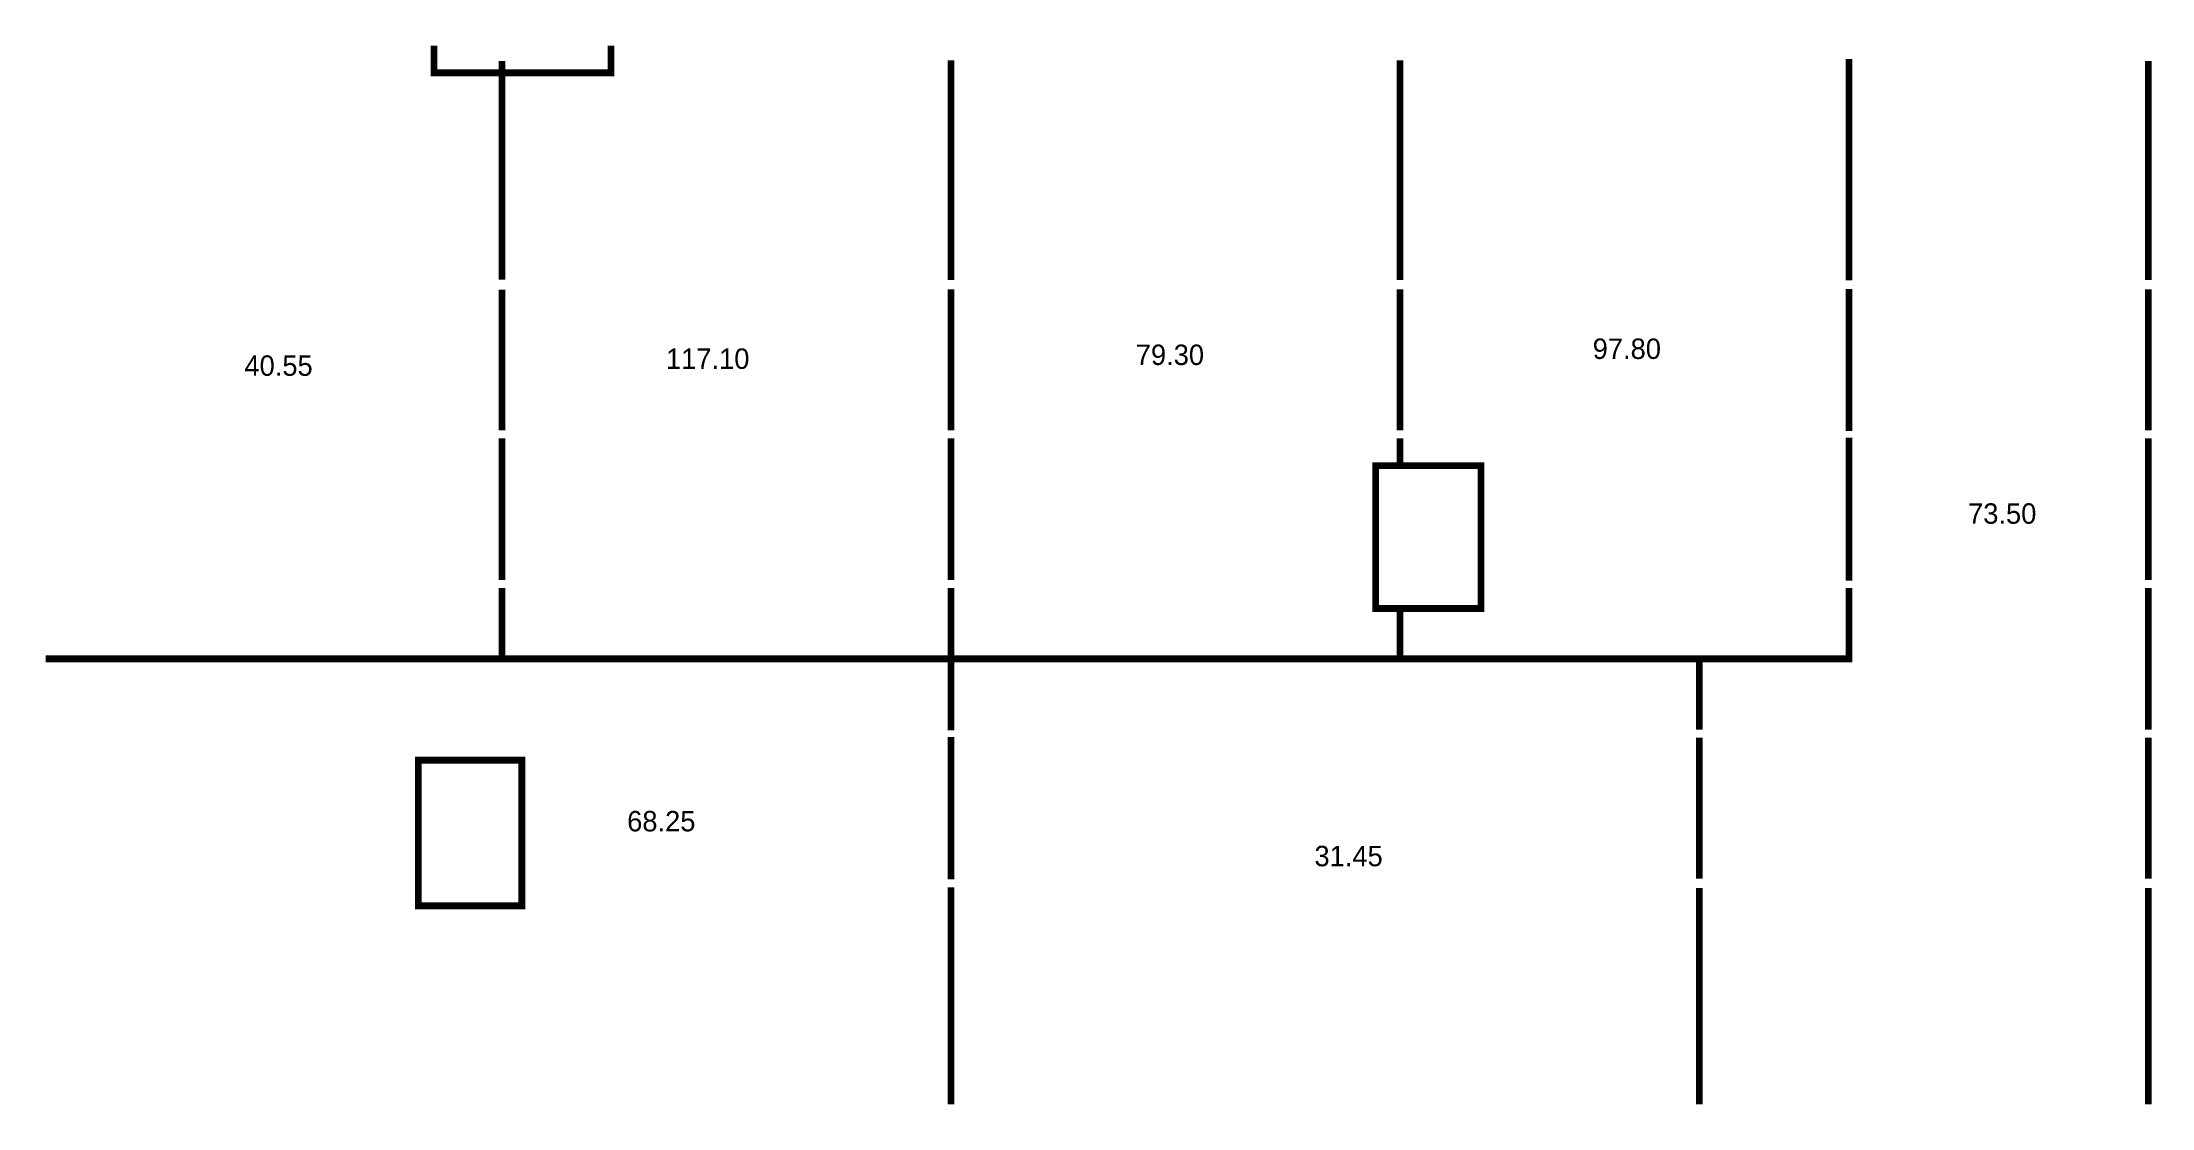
# Model space of a CAD drawing. Header units: millimetres. Extents: x -869187 to 1405794, y -1345622 to 197746.
# Drawn here: x 760730 to 915780, y -635309 to -556984 of the extents above; entities that cross this region are included whole.
import ezdxf

# ---------------------------------------------------------------- set-up
doc = ezdxf.new("R2010")
doc.units = ezdxf.units.MM
doc.header["$LTSCALE"] = 1000
doc.header["$MEASUREMENT"] = 0
doc.layers.get('0').update_dxf_attribs({"linetype": 'CONTINUOUS'})
doc.styles.add('나눔바른고딕', font='')
doc.styles.get('나눔바른고딕').set_extended_font_data('나눔바른고딕')

msp = doc.modelspace()

# ---------------------------------------------------------------- texts
at = {"color": 0, "ltscale": 10000, "style": '나눔바른고딕'}
for s, p in [('117.10', (806574.7, -580996.4)), ('79.30', (841104.3, -580712.1)), ('40.55', (775592.2, -581505.2)), ('68.25', (803723.3, -614990))]:
    msp.add_text(s, height=1500, dxfattribs=at).set_placement(p)
at = {"color": 4, "ltscale": 10000, "style": '나눔바른고딕'}
for s, p in [('97.80', (874685.6, -580267.1)), ('73.50', (902275.4, -592379.2)), ('31.45', (854237.5, -617553.9))]:
    msp.add_text(s, height=1500, dxfattribs=at).set_placement(p)

# ---------------------------------------------------------------- linework, layer by layer
at = {"color": 4, "ltscale": 10000, "const_width": 500}
for points in [[(794530.1, -559234.5), (789530.1, -559234.5), (789530.1, -557234.5)], [(794530.1, -559234.5), (802530.1, -559234.5), (802530.1, -557234.5)], [(794530.1, -558359.5), (794530.1, -574434.5)], [(827530.1, -574459.5), (827530.1, -558309.5)], [(860530.1, -574459.5), (860530.1, -558309.5)], [(893530.1, -558209.5), (893530.1, -574484.5)], [(915530.1, -558359.5), (915530.1, -574459.5)], [(794530.1, -575184.5), (794530.1, -585509.5)], [(827530.1, -585509.5), (827530.1, -575159.5)], [(860530.1, -585509.5), (860530.1, -575159.5)], [(893529.5, -575134.5), (893530.1, -585559.5)], [(915530.1, -575159.5), (915530.1, -585509.5)], [(794530.1, -586109.5), (794530.1, -596509.5)], [(827530.1, -596509.5), (827530.1, -586109.5)], [(860530.1, -586109.5), (860530.1, -588109.5), (858730.1, -588109.5), (858730.1, -598609.5), (860530.1, -598609.5), (860530.1, -602309.5), (827530.1, -602309.5)], [(893530.1, -586059.5), (893528.9, -596559.5)], [(915530.1, -586109.5), (915530.1, -596509.5)], [(860530.1, -588109.5), (866480.1, -588109.5), (866480.1, -598609.5), (860530.1, -598609.5)], [(794530.1, -597109.5), (794530.1, -602309.5), (827530.1, -602309.5), (827530.1, -597109.5)], [(860530.1, -602309.5), (893528.7, -602309.5), (893530, -597109.5)], [(915530.1, -597109.5), (915530.1, -607509.5)], [(760980.1, -602309.5), (794530.1, -602309.5)], [(827530.1, -602309.5), (827530.1, -607559.5)], [(882530.1, -607509.5), (882528.7, -602309.5)], [(827530.1, -608059.5), (827530.1, -618509.5)], [(882530.1, -608109.5), (882530.1, -618459.5)], [(915530.1, -608109.5), (915530.1, -618459.5)], [(827530.1, -619109.5), (827530.1, -635059.5)], [(882530.1, -619159.5), (882530.1, -635059.5)], [(915530.1, -619159.5), (915530.1, -635059.5)]]:
    msp.add_lwpolyline(points, dxfattribs=at)
msp.add_lwpolyline([(788380.1, -609759.5), (788380.1, -620459.5), (790380.1, -620459.5), (795980.1, -620459.5), (795980.1, -609759.5)], close=True, dxfattribs=at)

msp.set_redraw_order([(e.dxf.handle, doc.entitydb.next_handle()) for e in msp.query("TEXT MTEXT ATTDEF DIMENSION ARC_DIMENSION")])  # texts and dimensions are drawn at this point

doc.saveas('drawing.dxf')
